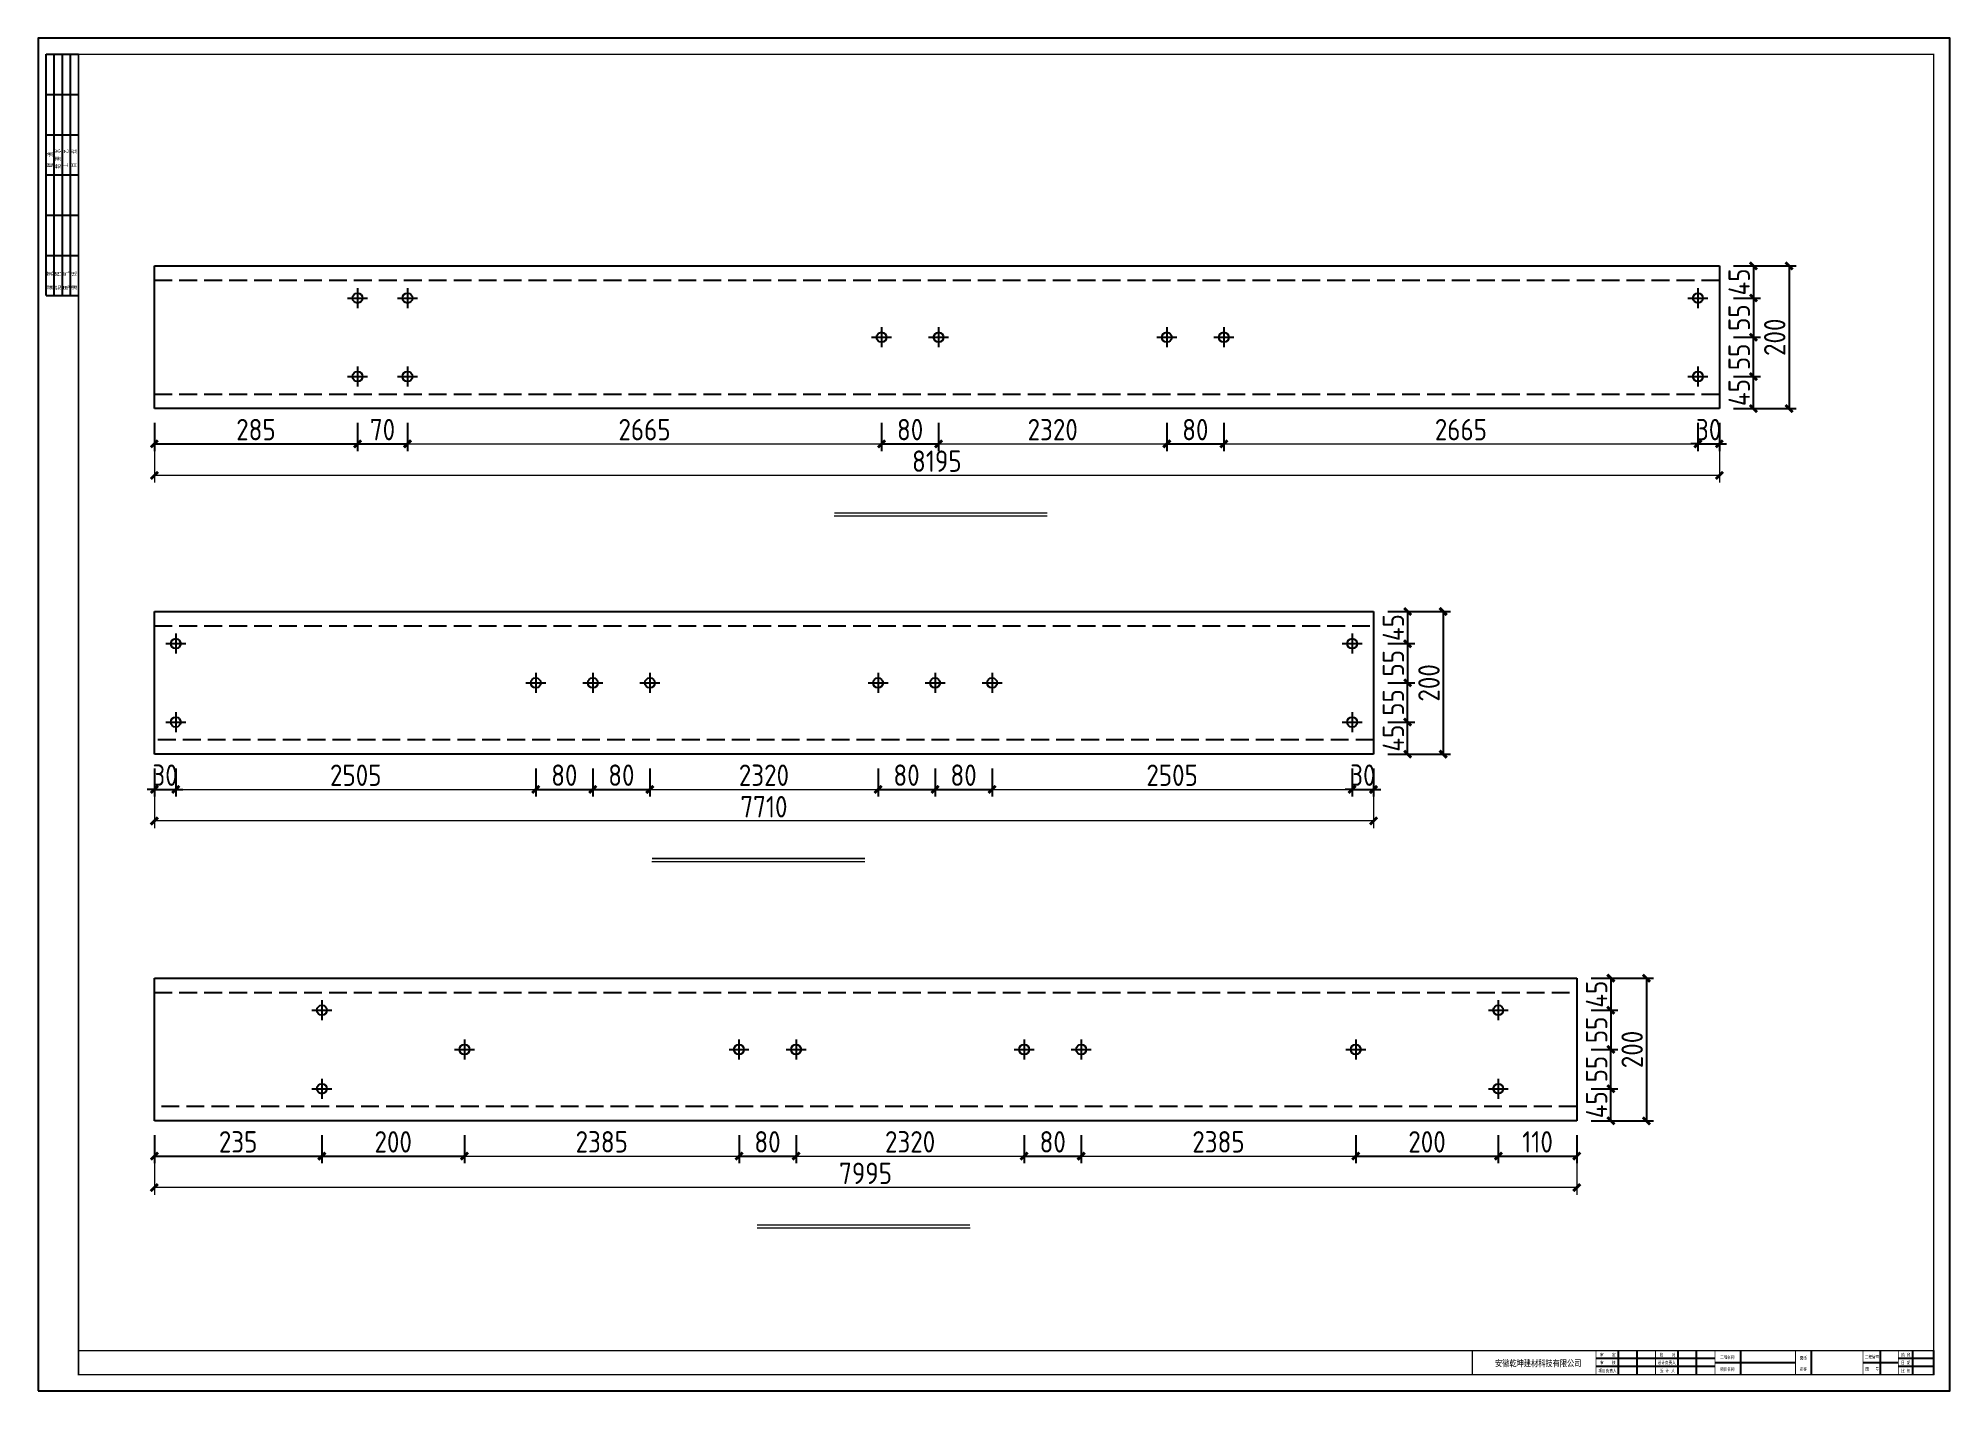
# Model space of a CAD drawing. Extents: x -196983 to 471790, y -783661 to 190401.
# Drawn here: x -40893 to -14082, y -93007 to -74044 of the extents above; entities that cross this region are included whole.
import ezdxf

# ---------------------------------------------------------------- set-up
doc = ezdxf.new("R2010")
doc.units = 0
doc.header["$LTSCALE"] = 1000
doc.header["$MEASUREMENT"] = 0
doc.linetypes.add('DASH', pattern=[0.35, 0.25, -0.1])
doc.layers.add('_TCH_MASK', color=7, linetype='Continuous')
doc.layers.add('PUB_TITLE', color=4, linetype='Continuous')
doc.styles.get("Standard").update_dxf_attribs({"font": 'gbenor.shx', "bigfont": 'gbcbig.shx'})
doc.styles.add('图框', font='')
doc.styles.get('图框').set_extended_font_data('SimSun')
doc.dimstyles.get("Standard").update_dxf_attribs({"dimscale": 100, "dimtxt": 3.5, "dimasz": 1, "dimexe": 2.5, "dimexo": 3, "dimgap": 1.5, "dimtad": 1, "dimdec": 0, "dimzin": 0, "dimdsep": 46, "dimtxsty": 'Standard', "dimblk": 'ARCHTICK', "dimcen": 0.09, "dimadec": 0, "dimazin": 0, "dimtfac": 1, "dimtdec": 0, "dimtix": 1, "dimtmove": 2, "dimatfit": 3, "dimfxl": 1, "dimtolj": 1, "dimtzin": 0, "dimarcsym": 0})

msp = doc.modelspace()

# ---------------------------------------------------------------- texts
at = {"layer": '_TCH_MASK', "lineweight": 15, "char_height": 300, "attachment_point": 5}
for s, insert in [('\\A1;2665', (-32389.2, -79531.2)), ('\\A1;2320', (-26664.2, -79531.2)), ('\\A1;2665', (-20939.2, -79531.2)), ('\\A1;8195', (-28289.2, -79973)), ('\\A1;2505', (-36439.2, -84376.5)), ('\\A1;2320', (-30714.2, -84376.5)), ('\\A1;2505', (-24989.2, -84376.5)), ('\\A1;7710', (-30714.2, -84818.3)), ('\\A1;2385', (-32989.2, -89516.7)), ('\\A1;2320', (-28664.2, -89516.7)), ('\\A1;2385', (-24339.2, -89516.7)), ('\\A1;7995', (-29289.2, -89958.5))]:
    msp.add_mtext(s, dxfattribs=dict(at, insert=insert))

# ---------------------------------------------------------------- blocks, each defined once
blk = doc.blocks.new('$titleblk$00000095')
for p, q in [((-150, 20), (-150, 0)), ((-150, 20), (0, 20)), ((-150, 15), (-75, 15)), ((-125, 20), (-125, 0)), ((-100, 20), (-100, 0)), ((-75, 20), (-75, 0)), ((-75, 20), (-75, 0)), ((-75, 15), (0, 15)), ((-50, 20), (-50, 0)), ((-25, 20), (-25, 0)), ((0, 20), (0, 0)), ((-150, 10), (-75, 10)), ((-150, 5), (-75, 5)), ((-75, 10), (0, 10)), ((-75, 5), (0, 5))]:
    blk.add_line(p, q)
at = {"width": 0.8}
for s, p in [('建   筑', (-146.4, 15.6)), ('结   构', (-146.4, 10.9)), ('给 排 水', (-71, 10.9)), ('暖  通', (-70.3, 15.7)), ('通   讯', (-146.4, 0.9)), ('电   气', (-146.4, 5.6)), ('工   艺', (-70.3, 6.1)), ('自   控', (-70.3, 1.2))]:
    blk.add_text(s, height=3.51, dxfattribs=at).set_placement(p)
blk = doc.blocks.new('新块')
for p, q in [((-8240, 400), (-8240, 1000)), ((-7780, 400), (-7780, 1000)), ((-6760, 400), (-6760, 1000)), ((-6300, 400), (-6300, 1000)), ((-5200, 400), (-5200, 1000)), ((-3440, 400), (-3440, 1000)), ((-1720, 400), (-1720, 1000)), ((-920, 400), (-920, 1000)), ((-400, 400), (-400, 1000)), ((-5840, 800), (-8800, 800)), ((-5840, 600), (-8800, 600)), ((-5840, 700), (-3840, 700)), ((-2160, 700), (-1280, 700)), ((-400, 800), (-1280, 800)), ((-400, 600), (-1280, 600))]:
    blk.add_line(p, q)
for points, const_width in [([(-11880, 400), (-11880, 1000), (-400, 1000)], 32), ([(-8800, 400), (-8800, 1000)], 20), ([(-7320, 400), (-7320, 1000)], 20), ([(-5840, 400), (-5840, 1000)], 20), ([(-3840, 400), (-3840, 1000)], 20), ([(-2160, 400), (-2160, 1000)], 20), ([(-1280, 400), (-1280, 1000)], 20)]:
    blk.add_lwpolyline(points, dxfattribs=dict(const_width=const_width))
at = {"layer": 'PUB_TITLE'}
blk.add_lwpolyline([(-47560, 0), (0, 0), (0, 33640), (-47560, 33640)], close=True, dxfattribs=at)
at = {"layer": 'PUB_TITLE', "const_width": 40}
blk.add_lwpolyline([(-46560, 400), (-400, 400), (-400, 33240), (-46560, 33240)], close=True, dxfattribs=at)
at = {"layer": 'PUB_TITLE', "const_width": 32}
blk.add_lwpolyline([(-400, 1000), (-46560, 1000)], dxfattribs=at)
at = {"layer": 'PUB_TITLE', "xscale": 40, "yscale": 40, "zscale": 40, "rotation": 90}
blk.add_blockref('$titleblk$00000095', (-46560, 33240), dxfattribs=at)
at = {"style": '图框', "width": 0.8}
for s, height, p in [('安徽乾坤建材科技有限公司', 160, (-11315, 604)), ('项目负责人', 80, (-8739, 457)), ('审    核', 80, (-8702, 659)), ('审    定', 80, (-8701, 854)), ('设计负责人', 80, (-7265, 659)), ('校    对', 80, (-7217, 851)), ('设 计 人', 80, (-7213, 457)), ('项目名称', 80, (-5712, 494)), ('工程名称', 80, (-5712, 794)), ('名称', 80, (-3732, 498)), ('图纸', 80, (-3732, 778)), ('工程编号', 80, (-2112, 803)), ('图   号', 80, (-2098, 504)), ('比 例', 80, (-1211, 457)), ('阶 段', 80, (-1205, 851)), ('日 期', 80, (-1212, 659))]:
    blk.add_text(s, height=height, dxfattribs=at).set_placement(p)
for tag, p in [('审定人', (-8147, 838)), ('校对', (-6621, 837)), ('阶段', (-810, 832)), ('项目负责人', (-8228, 444)), ('审核人', (-8147, 641)), ('设计负责人', (-6745, 649)), ('设计人', (-6659, 447)), ('项目名称', (-5026, 479)), ('工程名称', (-5026, 781)), ('图名', (-3347, 649)), ('图号', (-1657, 502)), ('日期', (-905, 632)), ('比例', (-810, 446))]:
    blk.add_attdef(tag, p, '', height=120)
blk = doc.blocks.new('_ArchTick')
at = {"color": 0, "linetype": 'ByBlock', "const_width": 0.4}
blk.add_lwpolyline([(-0.5, -0.5), (0.5, 0.5)], dxfattribs=at)
blk = doc.blocks.new('*D759')
at = {"layer": '_TCH_MASK', "color": 0, "lineweight": -2}
for p, q in [((-39264, -79436), (-39264, -79831)), ((-36414, -79436), (-36414, -79831)), ((-39264, -79731), (-36414, -79731))]:
    blk.add_line(p, q, dxfattribs=at)
at = {"layer": 'Defpoints', "color": 0}
for p in [(-39264, -79236), (-36414, -79236), (-36414, -79731)]:
    blk.add_point(p, dxfattribs=at)
at = {"layer": '_TCH_MASK', "color": 0, "lineweight": -2, "xscale": 100, "yscale": 100, "zscale": 100, "rotation": 180}
blk.add_blockref('_ArchTick', (-39264, -79731), dxfattribs=at)
at = {"layer": '_TCH_MASK', "color": 0, "lineweight": -2, "xscale": 100, "yscale": 100, "zscale": 100}
blk.add_blockref('_ArchTick', (-36414, -79731), dxfattribs=at)
at = {"layer": '_TCH_MASK', "color": 0, "lineweight": 15, "insert": (-37839, -79531), "char_height": 300, "attachment_point": 5}
blk.add_mtext('\\A1;285', dxfattribs=at)
blk = doc.blocks.new('*D760')
at = {"layer": '_TCH_MASK', "color": 0, "lineweight": -2}
for p, q in [((-36414, -79436), (-36414, -79831)), ((-35714, -79436), (-35714, -79831)), ((-36414, -79731), (-35714, -79731))]:
    blk.add_line(p, q, dxfattribs=at)
at = {"layer": 'Defpoints', "color": 0}
for p in [(-36414, -79236), (-35714, -79236), (-35714, -79731)]:
    blk.add_point(p, dxfattribs=at)
at = {"layer": '_TCH_MASK', "color": 0, "lineweight": -2, "xscale": 100, "yscale": 100, "zscale": 100, "rotation": 180}
blk.add_blockref('_ArchTick', (-36414, -79731), dxfattribs=at)
at = {"layer": '_TCH_MASK', "color": 0, "lineweight": -2, "xscale": 100, "yscale": 100, "zscale": 100}
blk.add_blockref('_ArchTick', (-35714, -79731), dxfattribs=at)
at = {"layer": '_TCH_MASK', "color": 0, "lineweight": 15, "insert": (-36064, -79531), "char_height": 300, "attachment_point": 5}
blk.add_mtext('\\A1;70', dxfattribs=at)
blk = doc.blocks.new('*D761')
at = {"layer": '_TCH_MASK', "color": 0, "lineweight": -2}
for p, q in [((-29064, -79436), (-29064, -79831)), ((-28264, -79436), (-28264, -79831)), ((-29064, -79731), (-28264, -79731))]:
    blk.add_line(p, q, dxfattribs=at)
at = {"layer": 'Defpoints', "color": 0}
for p in [(-29064, -79236), (-28264, -79236), (-28264, -79731)]:
    blk.add_point(p, dxfattribs=at)
at = {"layer": '_TCH_MASK', "color": 0, "lineweight": -2, "xscale": 100, "yscale": 100, "zscale": 100, "rotation": 180}
blk.add_blockref('_ArchTick', (-29064, -79731), dxfattribs=at)
at = {"layer": '_TCH_MASK', "color": 0, "lineweight": -2, "xscale": 100, "yscale": 100, "zscale": 100}
blk.add_blockref('_ArchTick', (-28264, -79731), dxfattribs=at)
at = {"layer": '_TCH_MASK', "color": 0, "lineweight": 15, "insert": (-28664, -79531), "char_height": 300, "attachment_point": 5}
blk.add_mtext('\\A1;80', dxfattribs=at)
blk = doc.blocks.new('*D762')
at = {"layer": '_TCH_MASK', "color": 0, "lineweight": -2}
for p, q in [((-25064, -79436), (-25064, -79831)), ((-24264, -79436), (-24264, -79831)), ((-25064, -79731), (-24264, -79731))]:
    blk.add_line(p, q, dxfattribs=at)
at = {"layer": 'Defpoints', "color": 0}
for p in [(-25064, -79236), (-24264, -79236), (-24264, -79731)]:
    blk.add_point(p, dxfattribs=at)
at = {"layer": '_TCH_MASK', "color": 0, "lineweight": -2, "xscale": 100, "yscale": 100, "zscale": 100, "rotation": 180}
blk.add_blockref('_ArchTick', (-25064, -79731), dxfattribs=at)
at = {"layer": '_TCH_MASK', "color": 0, "lineweight": -2, "xscale": 100, "yscale": 100, "zscale": 100}
blk.add_blockref('_ArchTick', (-24264, -79731), dxfattribs=at)
at = {"layer": '_TCH_MASK', "color": 0, "lineweight": 15, "insert": (-24664, -79531), "char_height": 300, "attachment_point": 5}
blk.add_mtext('\\A1;80', dxfattribs=at)
blk = doc.blocks.new('*D763')
at = {"layer": '_TCH_MASK', "color": 0, "lineweight": -2}
for p, q in [((-17614, -79436), (-17614, -79831)), ((-17314, -79436), (-17314, -79831)), ((-17614, -79731), (-17714, -79731)), ((-17614, -79731), (-17314, -79731)), ((-17314, -79731), (-17214, -79731))]:
    blk.add_line(p, q, dxfattribs=at)
at = {"layer": 'Defpoints', "color": 0}
for p in [(-17614, -79236), (-17314, -79236), (-17314, -79731)]:
    blk.add_point(p, dxfattribs=at)
at = {"layer": '_TCH_MASK', "color": 0, "lineweight": -2, "xscale": 100, "yscale": 100, "zscale": 100}
blk.add_blockref('_ArchTick', (-17614, -79731), dxfattribs=at)
at = {"layer": '_TCH_MASK', "color": 0, "lineweight": -2, "xscale": 100, "yscale": 100, "zscale": 100, "rotation": 180}
blk.add_blockref('_ArchTick', (-17314, -79731), dxfattribs=at)
at = {"layer": '_TCH_MASK', "color": 0, "lineweight": 15, "insert": (-17464, -79531), "char_height": 300, "attachment_point": 5}
blk.add_mtext('\\A1;30', dxfattribs=at)
blk = doc.blocks.new('*D562')
at = {"layer": '_TCH_MASK', "color": 0, "lineweight": -2}
for p, q in [((-17114, -78786), (-16736, -78786)), ((-16836, -79236), (-16836, -78786)), ((-17114, -79236), (-16736, -79236))]:
    blk.add_line(p, q, dxfattribs=at)
at = {"layer": 'Defpoints', "color": 0}
for p in [(-17314, -78786), (-16836, -78786), (-17314, -79236)]:
    blk.add_point(p, dxfattribs=at)
at = {"layer": '_TCH_MASK', "color": 0, "lineweight": -2, "xscale": 100, "yscale": 100, "zscale": 100}
for p, rotation in [((-16836, -78786), 90), ((-16836, -79236), 270)]:
    blk.add_blockref('_ArchTick', p, dxfattribs=dict(at, rotation=rotation))
at = {"layer": '_TCH_MASK', "color": 0, "lineweight": 15, "insert": (-17036, -79011), "char_height": 300, "attachment_point": 5, "rotation": 90}
blk.add_mtext('\\A1;45', dxfattribs=at)
blk = doc.blocks.new('*D658')
at = {"layer": '_TCH_MASK', "color": 0, "lineweight": -2}
for p, q in [((-17114, -78236), (-16736, -78236)), ((-16836, -78786), (-16836, -78236)), ((-17114, -78786), (-16736, -78786))]:
    blk.add_line(p, q, dxfattribs=at)
at = {"layer": 'Defpoints', "color": 0}
for p in [(-17314, -78236), (-16836, -78236), (-17314, -78786)]:
    blk.add_point(p, dxfattribs=at)
at = {"layer": '_TCH_MASK', "color": 0, "lineweight": -2, "xscale": 100, "yscale": 100, "zscale": 100}
for p, rotation in [((-16836, -78236), 90), ((-16836, -78786), 270)]:
    blk.add_blockref('_ArchTick', p, dxfattribs=dict(at, rotation=rotation))
at = {"layer": '_TCH_MASK', "color": 0, "lineweight": 15, "insert": (-17036, -78511), "char_height": 300, "attachment_point": 5, "rotation": 90}
blk.add_mtext('\\A1;55', dxfattribs=at)
blk = doc.blocks.new('*D563')
at = {"layer": '_TCH_MASK', "color": 0, "lineweight": -2}
for p, q in [((-17114, -77236), (-16736, -77236)), ((-16836, -77236), (-16836, -77686)), ((-17114, -77686), (-16736, -77686))]:
    blk.add_line(p, q, dxfattribs=at)
at = {"layer": 'Defpoints', "color": 0}
for p in [(-17314, -77236), (-17314, -77686), (-16836, -77686)]:
    blk.add_point(p, dxfattribs=at)
at = {"layer": '_TCH_MASK', "color": 0, "lineweight": -2, "xscale": 100, "yscale": 100, "zscale": 100}
for p, rotation in [((-16836, -77236), 90), ((-16836, -77686), 270)]:
    blk.add_blockref('_ArchTick', p, dxfattribs=dict(at, rotation=rotation))
at = {"layer": '_TCH_MASK', "color": 0, "lineweight": 15, "insert": (-17036, -77461), "char_height": 300, "attachment_point": 5, "rotation": 90}
blk.add_mtext('\\A1;45', dxfattribs=at)
blk = doc.blocks.new('*D564')
at = {"layer": '_TCH_MASK', "color": 0, "lineweight": -2}
for p, q in [((-17114, -77686), (-16736, -77686)), ((-16836, -77686), (-16836, -78236)), ((-17114, -78236), (-16736, -78236))]:
    blk.add_line(p, q, dxfattribs=at)
at = {"layer": 'Defpoints', "color": 0}
for p in [(-17314, -77686), (-17314, -78236), (-16836, -78236)]:
    blk.add_point(p, dxfattribs=at)
at = {"layer": '_TCH_MASK', "color": 0, "lineweight": -2, "xscale": 100, "yscale": 100, "zscale": 100}
for p, rotation in [((-16836, -77686), 90), ((-16836, -78236), 270)]:
    blk.add_blockref('_ArchTick', p, dxfattribs=dict(at, rotation=rotation))
at = {"layer": '_TCH_MASK', "color": 0, "lineweight": 15, "insert": (-17036, -77961), "char_height": 300, "attachment_point": 5, "rotation": 90}
blk.add_mtext('\\A1;55', dxfattribs=at)
blk = doc.blocks.new('*D659')
at = {"layer": '_TCH_MASK', "color": 0, "lineweight": -2}
for p, q in [((-17114, -77236), (-16237, -77236)), ((-16337, -77236), (-16337, -79236)), ((-17114, -79236), (-16237, -79236))]:
    blk.add_line(p, q, dxfattribs=at)
at = {"layer": 'Defpoints', "color": 0}
for p in [(-17314, -77236), (-17314, -79236), (-16337, -79236)]:
    blk.add_point(p, dxfattribs=at)
at = {"layer": '_TCH_MASK', "color": 0, "lineweight": -2, "xscale": 100, "yscale": 100, "zscale": 100}
for p, rotation in [((-16337, -77236), 90), ((-16337, -79236), 270)]:
    blk.add_blockref('_ArchTick', p, dxfattribs=dict(at, rotation=rotation))
at = {"layer": '_TCH_MASK', "color": 0, "lineweight": 15, "insert": (-16537, -78236), "char_height": 300, "attachment_point": 5, "rotation": 90}
blk.add_mtext('\\A1;200', dxfattribs=at)
blk = doc.blocks.new('*D660')
at = {"layer": '_TCH_MASK', "color": 0, "lineweight": -2}
for p, q in [((-39264, -84282), (-39264, -84676)), ((-38964, -84282), (-38964, -84676)), ((-39264, -84576), (-39364, -84576)), ((-39264, -84576), (-38964, -84576)), ((-38964, -84576), (-38864, -84576))]:
    blk.add_line(p, q, dxfattribs=at)
at = {"layer": 'Defpoints', "color": 0}
for p in [(-39264, -84082), (-38964, -84082), (-38964, -84576)]:
    blk.add_point(p, dxfattribs=at)
at = {"layer": '_TCH_MASK', "color": 0, "lineweight": -2, "xscale": 100, "yscale": 100, "zscale": 100}
blk.add_blockref('_ArchTick', (-39264, -84576), dxfattribs=at)
at = {"layer": '_TCH_MASK', "color": 0, "lineweight": -2, "xscale": 100, "yscale": 100, "zscale": 100, "rotation": 180}
blk.add_blockref('_ArchTick', (-38964, -84576), dxfattribs=at)
at = {"layer": '_TCH_MASK', "color": 0, "lineweight": 15, "insert": (-39114, -84376), "char_height": 300, "attachment_point": 5}
blk.add_mtext('\\A1;30', dxfattribs=at)
blk = doc.blocks.new('*D661')
at = {"layer": '_TCH_MASK', "color": 0, "lineweight": -2}
for p, q in [((-33114, -84282), (-33114, -84676)), ((-32314, -84282), (-32314, -84676)), ((-33114, -84576), (-32314, -84576))]:
    blk.add_line(p, q, dxfattribs=at)
at = {"layer": 'Defpoints', "color": 0}
for p in [(-33114, -84082), (-32314, -84082), (-32314, -84576)]:
    blk.add_point(p, dxfattribs=at)
at = {"layer": '_TCH_MASK', "color": 0, "lineweight": -2, "xscale": 100, "yscale": 100, "zscale": 100, "rotation": 180}
blk.add_blockref('_ArchTick', (-33114, -84576), dxfattribs=at)
at = {"layer": '_TCH_MASK', "color": 0, "lineweight": -2, "xscale": 100, "yscale": 100, "zscale": 100}
blk.add_blockref('_ArchTick', (-32314, -84576), dxfattribs=at)
at = {"layer": '_TCH_MASK', "color": 0, "lineweight": 15, "insert": (-32714, -84376), "char_height": 300, "attachment_point": 5}
blk.add_mtext('\\A1;80', dxfattribs=at)
blk = doc.blocks.new('*D662')
at = {"layer": '_TCH_MASK', "color": 0, "lineweight": -2}
for p, q in [((-29114, -84282), (-29114, -84676)), ((-28314, -84282), (-28314, -84676)), ((-29114, -84576), (-28314, -84576))]:
    blk.add_line(p, q, dxfattribs=at)
at = {"layer": 'Defpoints', "color": 0}
for p in [(-29114, -84082), (-28314, -84082), (-28314, -84576)]:
    blk.add_point(p, dxfattribs=at)
at = {"layer": '_TCH_MASK', "color": 0, "lineweight": -2, "xscale": 100, "yscale": 100, "zscale": 100, "rotation": 180}
blk.add_blockref('_ArchTick', (-29114, -84576), dxfattribs=at)
at = {"layer": '_TCH_MASK', "color": 0, "lineweight": -2, "xscale": 100, "yscale": 100, "zscale": 100}
blk.add_blockref('_ArchTick', (-28314, -84576), dxfattribs=at)
at = {"layer": '_TCH_MASK', "color": 0, "lineweight": 15, "insert": (-28714, -84376), "char_height": 300, "attachment_point": 5}
blk.add_mtext('\\A1;80', dxfattribs=at)
blk = doc.blocks.new('*D663')
at = {"layer": '_TCH_MASK', "color": 0, "lineweight": -2}
for p, q in [((-22464, -84282), (-22464, -84676)), ((-22164, -84282), (-22164, -84676)), ((-22464, -84576), (-22564, -84576)), ((-22464, -84576), (-22164, -84576)), ((-22164, -84576), (-22064, -84576))]:
    blk.add_line(p, q, dxfattribs=at)
at = {"layer": 'Defpoints', "color": 0}
for p in [(-22464, -84082), (-22164, -84082), (-22164, -84576)]:
    blk.add_point(p, dxfattribs=at)
at = {"layer": '_TCH_MASK', "color": 0, "lineweight": -2, "xscale": 100, "yscale": 100, "zscale": 100}
blk.add_blockref('_ArchTick', (-22464, -84576), dxfattribs=at)
at = {"layer": '_TCH_MASK', "color": 0, "lineweight": -2, "xscale": 100, "yscale": 100, "zscale": 100, "rotation": 180}
blk.add_blockref('_ArchTick', (-22164, -84576), dxfattribs=at)
at = {"layer": '_TCH_MASK', "color": 0, "lineweight": 15, "insert": (-22314, -84376), "char_height": 300, "attachment_point": 5}
blk.add_mtext('\\A1;30', dxfattribs=at)
blk = doc.blocks.new('*D565')
at = {"layer": '_TCH_MASK', "color": 0, "lineweight": -2}
for p, q in [((-21964, -83632), (-21586, -83632)), ((-21686, -84082), (-21686, -83632)), ((-21964, -84082), (-21586, -84082))]:
    blk.add_line(p, q, dxfattribs=at)
at = {"layer": 'Defpoints', "color": 0}
for p in [(-22164, -83632), (-21686, -83632), (-22164, -84082)]:
    blk.add_point(p, dxfattribs=at)
at = {"layer": '_TCH_MASK', "color": 0, "lineweight": -2, "xscale": 100, "yscale": 100, "zscale": 100}
for p, rotation in [((-21686, -83632), 90), ((-21686, -84082), 270)]:
    blk.add_blockref('_ArchTick', p, dxfattribs=dict(at, rotation=rotation))
at = {"layer": '_TCH_MASK', "color": 0, "lineweight": 15, "insert": (-21886, -83857), "char_height": 300, "attachment_point": 5, "rotation": 90}
blk.add_mtext('\\A1;45', dxfattribs=at)
blk = doc.blocks.new('*D664')
at = {"layer": '_TCH_MASK', "color": 0, "lineweight": -2}
for p, q in [((-21964, -83082), (-21586, -83082)), ((-21686, -83632), (-21686, -83082)), ((-21964, -83632), (-21586, -83632))]:
    blk.add_line(p, q, dxfattribs=at)
at = {"layer": 'Defpoints', "color": 0}
for p in [(-22164, -83082), (-21686, -83082), (-22164, -83632)]:
    blk.add_point(p, dxfattribs=at)
at = {"layer": '_TCH_MASK', "color": 0, "lineweight": -2, "xscale": 100, "yscale": 100, "zscale": 100}
for p, rotation in [((-21686, -83082), 90), ((-21686, -83632), 270)]:
    blk.add_blockref('_ArchTick', p, dxfattribs=dict(at, rotation=rotation))
at = {"layer": '_TCH_MASK', "color": 0, "lineweight": 15, "insert": (-21886, -83357), "char_height": 300, "attachment_point": 5, "rotation": 90}
blk.add_mtext('\\A1;55', dxfattribs=at)
blk = doc.blocks.new('*D566')
at = {"layer": '_TCH_MASK', "color": 0, "lineweight": -2}
for p, q in [((-21964, -82082), (-21586, -82082)), ((-21686, -82082), (-21686, -82532)), ((-21964, -82532), (-21586, -82532))]:
    blk.add_line(p, q, dxfattribs=at)
at = {"layer": 'Defpoints', "color": 0}
for p in [(-22164, -82082), (-22164, -82532), (-21686, -82532)]:
    blk.add_point(p, dxfattribs=at)
at = {"layer": '_TCH_MASK', "color": 0, "lineweight": -2, "xscale": 100, "yscale": 100, "zscale": 100}
for p, rotation in [((-21686, -82082), 90), ((-21686, -82532), 270)]:
    blk.add_blockref('_ArchTick', p, dxfattribs=dict(at, rotation=rotation))
at = {"layer": '_TCH_MASK', "color": 0, "lineweight": 15, "insert": (-21886, -82307), "char_height": 300, "attachment_point": 5, "rotation": 90}
blk.add_mtext('\\A1;45', dxfattribs=at)
blk = doc.blocks.new('*D567')
at = {"layer": '_TCH_MASK', "color": 0, "lineweight": -2}
for p, q in [((-21964, -82532), (-21586, -82532)), ((-21686, -82532), (-21686, -83082)), ((-21964, -83082), (-21586, -83082))]:
    blk.add_line(p, q, dxfattribs=at)
at = {"layer": 'Defpoints', "color": 0}
for p in [(-22164, -82532), (-22164, -83082), (-21686, -83082)]:
    blk.add_point(p, dxfattribs=at)
at = {"layer": '_TCH_MASK', "color": 0, "lineweight": -2, "xscale": 100, "yscale": 100, "zscale": 100}
for p, rotation in [((-21686, -82532), 90), ((-21686, -83082), 270)]:
    blk.add_blockref('_ArchTick', p, dxfattribs=dict(at, rotation=rotation))
at = {"layer": '_TCH_MASK', "color": 0, "lineweight": 15, "insert": (-21886, -82807), "char_height": 300, "attachment_point": 5, "rotation": 90}
blk.add_mtext('\\A1;55', dxfattribs=at)
blk = doc.blocks.new('*D665')
at = {"layer": '_TCH_MASK', "color": 0, "lineweight": -2}
for p, q in [((-21964, -82082), (-21087, -82082)), ((-21187, -82082), (-21187, -84082)), ((-21964, -84082), (-21087, -84082))]:
    blk.add_line(p, q, dxfattribs=at)
at = {"layer": 'Defpoints', "color": 0}
for p in [(-22164, -82082), (-22164, -84082), (-21187, -84082)]:
    blk.add_point(p, dxfattribs=at)
at = {"layer": '_TCH_MASK', "color": 0, "lineweight": -2, "xscale": 100, "yscale": 100, "zscale": 100}
for p, rotation in [((-21187, -82082), 90), ((-21187, -84082), 270)]:
    blk.add_blockref('_ArchTick', p, dxfattribs=dict(at, rotation=rotation))
at = {"layer": '_TCH_MASK', "color": 0, "lineweight": 15, "insert": (-21387, -83082), "char_height": 300, "attachment_point": 5, "rotation": 90}
blk.add_mtext('\\A1;200', dxfattribs=at)
blk = doc.blocks.new('*D666')
at = {"layer": '_TCH_MASK', "color": 0, "lineweight": -2}
for p, q in [((-39264, -89422), (-39264, -89817)), ((-36914, -89422), (-36914, -89817)), ((-39264, -89717), (-36914, -89717))]:
    blk.add_line(p, q, dxfattribs=at)
at = {"layer": 'Defpoints', "color": 0}
for p in [(-39264, -89222), (-36914, -89222), (-36914, -89717)]:
    blk.add_point(p, dxfattribs=at)
at = {"layer": '_TCH_MASK', "color": 0, "lineweight": -2, "xscale": 100, "yscale": 100, "zscale": 100, "rotation": 180}
blk.add_blockref('_ArchTick', (-39264, -89717), dxfattribs=at)
at = {"layer": '_TCH_MASK', "color": 0, "lineweight": -2, "xscale": 100, "yscale": 100, "zscale": 100}
blk.add_blockref('_ArchTick', (-36914, -89717), dxfattribs=at)
at = {"layer": '_TCH_MASK', "color": 0, "lineweight": 15, "insert": (-38089, -89517), "char_height": 300, "attachment_point": 5}
blk.add_mtext('\\A1;235', dxfattribs=at)
blk = doc.blocks.new('*D667')
at = {"layer": '_TCH_MASK', "color": 0, "lineweight": -2}
for p, q in [((-36914, -89422), (-36914, -89817)), ((-34914, -89422), (-34914, -89817)), ((-36914, -89717), (-34914, -89717))]:
    blk.add_line(p, q, dxfattribs=at)
at = {"layer": 'Defpoints', "color": 0}
for p in [(-36914, -89222), (-34914, -89222), (-34914, -89717)]:
    blk.add_point(p, dxfattribs=at)
at = {"layer": '_TCH_MASK', "color": 0, "lineweight": -2, "xscale": 100, "yscale": 100, "zscale": 100, "rotation": 180}
blk.add_blockref('_ArchTick', (-36914, -89717), dxfattribs=at)
at = {"layer": '_TCH_MASK', "color": 0, "lineweight": -2, "xscale": 100, "yscale": 100, "zscale": 100}
blk.add_blockref('_ArchTick', (-34914, -89717), dxfattribs=at)
at = {"layer": '_TCH_MASK', "color": 0, "lineweight": 15, "insert": (-35914, -89517), "char_height": 300, "attachment_point": 5}
blk.add_mtext('\\A1;200', dxfattribs=at)
blk = doc.blocks.new('*D668')
at = {"layer": '_TCH_MASK', "color": 0, "lineweight": -2}
for p, q in [((-31064, -89422), (-31064, -89817)), ((-30264, -89422), (-30264, -89817)), ((-31064, -89717), (-30264, -89717))]:
    blk.add_line(p, q, dxfattribs=at)
at = {"layer": 'Defpoints', "color": 0}
for p in [(-31064, -89222), (-30264, -89222), (-30264, -89717)]:
    blk.add_point(p, dxfattribs=at)
at = {"layer": '_TCH_MASK', "color": 0, "lineweight": -2, "xscale": 100, "yscale": 100, "zscale": 100, "rotation": 180}
blk.add_blockref('_ArchTick', (-31064, -89717), dxfattribs=at)
at = {"layer": '_TCH_MASK', "color": 0, "lineweight": -2, "xscale": 100, "yscale": 100, "zscale": 100}
blk.add_blockref('_ArchTick', (-30264, -89717), dxfattribs=at)
at = {"layer": '_TCH_MASK', "color": 0, "lineweight": 15, "insert": (-30664, -89517), "char_height": 300, "attachment_point": 5}
blk.add_mtext('\\A1;80', dxfattribs=at)
blk = doc.blocks.new('*D669')
at = {"layer": '_TCH_MASK', "color": 0, "lineweight": -2}
for p, q in [((-27064, -89422), (-27064, -89817)), ((-26264, -89422), (-26264, -89817)), ((-27064, -89717), (-26264, -89717))]:
    blk.add_line(p, q, dxfattribs=at)
at = {"layer": 'Defpoints', "color": 0}
for p in [(-27064, -89222), (-26264, -89222), (-26264, -89717)]:
    blk.add_point(p, dxfattribs=at)
at = {"layer": '_TCH_MASK', "color": 0, "lineweight": -2, "xscale": 100, "yscale": 100, "zscale": 100, "rotation": 180}
blk.add_blockref('_ArchTick', (-27064, -89717), dxfattribs=at)
at = {"layer": '_TCH_MASK', "color": 0, "lineweight": -2, "xscale": 100, "yscale": 100, "zscale": 100}
blk.add_blockref('_ArchTick', (-26264, -89717), dxfattribs=at)
at = {"layer": '_TCH_MASK', "color": 0, "lineweight": 15, "insert": (-26664, -89517), "char_height": 300, "attachment_point": 5}
blk.add_mtext('\\A1;80', dxfattribs=at)
blk = doc.blocks.new('*D670')
at = {"layer": '_TCH_MASK', "color": 0, "lineweight": -2}
for p, q in [((-22414, -89422), (-22414, -89817)), ((-20414, -89422), (-20414, -89817)), ((-22414, -89717), (-20414, -89717))]:
    blk.add_line(p, q, dxfattribs=at)
at = {"layer": 'Defpoints', "color": 0}
for p in [(-22414, -89222), (-20414, -89222), (-20414, -89717)]:
    blk.add_point(p, dxfattribs=at)
at = {"layer": '_TCH_MASK', "color": 0, "lineweight": -2, "xscale": 100, "yscale": 100, "zscale": 100, "rotation": 180}
blk.add_blockref('_ArchTick', (-22414, -89717), dxfattribs=at)
at = {"layer": '_TCH_MASK', "color": 0, "lineweight": -2, "xscale": 100, "yscale": 100, "zscale": 100}
blk.add_blockref('_ArchTick', (-20414, -89717), dxfattribs=at)
at = {"layer": '_TCH_MASK', "color": 0, "lineweight": 15, "insert": (-21414, -89517), "char_height": 300, "attachment_point": 5}
blk.add_mtext('\\A1;200', dxfattribs=at)
blk = doc.blocks.new('*D671')
at = {"layer": '_TCH_MASK', "color": 0, "lineweight": -2}
for p, q in [((-20414, -89422), (-20414, -89817)), ((-19314, -89422), (-19314, -89817)), ((-20414, -89717), (-19314, -89717))]:
    blk.add_line(p, q, dxfattribs=at)
at = {"layer": 'Defpoints', "color": 0}
for p in [(-20414, -89222), (-19314, -89222), (-19314, -89717)]:
    blk.add_point(p, dxfattribs=at)
at = {"layer": '_TCH_MASK', "color": 0, "lineweight": -2, "xscale": 100, "yscale": 100, "zscale": 100, "rotation": 180}
blk.add_blockref('_ArchTick', (-20414, -89717), dxfattribs=at)
at = {"layer": '_TCH_MASK', "color": 0, "lineweight": -2, "xscale": 100, "yscale": 100, "zscale": 100}
blk.add_blockref('_ArchTick', (-19314, -89717), dxfattribs=at)
at = {"layer": '_TCH_MASK', "color": 0, "lineweight": 15, "insert": (-19864, -89517), "char_height": 300, "attachment_point": 5}
blk.add_mtext('\\A1;110', dxfattribs=at)
blk = doc.blocks.new('*D568')
at = {"layer": '_TCH_MASK', "color": 0, "lineweight": -2}
for p, q in [((-19114, -88772), (-18736, -88772)), ((-18836, -89222), (-18836, -88772)), ((-19114, -89222), (-18736, -89222))]:
    blk.add_line(p, q, dxfattribs=at)
at = {"layer": 'Defpoints', "color": 0}
for p in [(-19314, -88772), (-18836, -88772), (-19314, -89222)]:
    blk.add_point(p, dxfattribs=at)
at = {"layer": '_TCH_MASK', "color": 0, "lineweight": -2, "xscale": 100, "yscale": 100, "zscale": 100}
for p, rotation in [((-18836, -88772), 90), ((-18836, -89222), 270)]:
    blk.add_blockref('_ArchTick', p, dxfattribs=dict(at, rotation=rotation))
at = {"layer": '_TCH_MASK', "color": 0, "lineweight": 15, "insert": (-19036, -88997), "char_height": 300, "attachment_point": 5, "rotation": 90}
blk.add_mtext('\\A1;45', dxfattribs=at)
blk = doc.blocks.new('*D672')
at = {"layer": '_TCH_MASK', "color": 0, "lineweight": -2}
for p, q in [((-19114, -88222), (-18736, -88222)), ((-18836, -88772), (-18836, -88222)), ((-19114, -88772), (-18736, -88772))]:
    blk.add_line(p, q, dxfattribs=at)
at = {"layer": 'Defpoints', "color": 0}
for p in [(-19314, -88222), (-18836, -88222), (-19314, -88772)]:
    blk.add_point(p, dxfattribs=at)
at = {"layer": '_TCH_MASK', "color": 0, "lineweight": -2, "xscale": 100, "yscale": 100, "zscale": 100}
for p, rotation in [((-18836, -88222), 90), ((-18836, -88772), 270)]:
    blk.add_blockref('_ArchTick', p, dxfattribs=dict(at, rotation=rotation))
at = {"layer": '_TCH_MASK', "color": 0, "lineweight": 15, "insert": (-19036, -88497), "char_height": 300, "attachment_point": 5, "rotation": 90}
blk.add_mtext('\\A1;55', dxfattribs=at)
blk = doc.blocks.new('*D569')
at = {"layer": '_TCH_MASK', "color": 0, "lineweight": -2}
for p, q in [((-19114, -87222), (-18736, -87222)), ((-18836, -87222), (-18836, -87672)), ((-19114, -87672), (-18736, -87672))]:
    blk.add_line(p, q, dxfattribs=at)
at = {"layer": 'Defpoints', "color": 0}
for p in [(-19314, -87222), (-19314, -87672), (-18836, -87672)]:
    blk.add_point(p, dxfattribs=at)
at = {"layer": '_TCH_MASK', "color": 0, "lineweight": -2, "xscale": 100, "yscale": 100, "zscale": 100}
for p, rotation in [((-18836, -87222), 90), ((-18836, -87672), 270)]:
    blk.add_blockref('_ArchTick', p, dxfattribs=dict(at, rotation=rotation))
at = {"layer": '_TCH_MASK', "color": 0, "lineweight": 15, "insert": (-19036, -87447), "char_height": 300, "attachment_point": 5, "rotation": 90}
blk.add_mtext('\\A1;45', dxfattribs=at)
blk = doc.blocks.new('*D570')
at = {"layer": '_TCH_MASK', "color": 0, "lineweight": -2}
for p, q in [((-19114, -87672), (-18736, -87672)), ((-18836, -87672), (-18836, -88222)), ((-19114, -88222), (-18736, -88222))]:
    blk.add_line(p, q, dxfattribs=at)
at = {"layer": 'Defpoints', "color": 0}
for p in [(-19314, -87672), (-19314, -88222), (-18836, -88222)]:
    blk.add_point(p, dxfattribs=at)
at = {"layer": '_TCH_MASK', "color": 0, "lineweight": -2, "xscale": 100, "yscale": 100, "zscale": 100}
for p, rotation in [((-18836, -87672), 90), ((-18836, -88222), 270)]:
    blk.add_blockref('_ArchTick', p, dxfattribs=dict(at, rotation=rotation))
at = {"layer": '_TCH_MASK', "color": 0, "lineweight": 15, "insert": (-19036, -87947), "char_height": 300, "attachment_point": 5, "rotation": 90}
blk.add_mtext('\\A1;55', dxfattribs=at)
blk = doc.blocks.new('*D673')
at = {"layer": '_TCH_MASK', "color": 0, "lineweight": -2}
for p, q in [((-19114, -87222), (-18237, -87222)), ((-18337, -87222), (-18337, -89222)), ((-19114, -89222), (-18237, -89222))]:
    blk.add_line(p, q, dxfattribs=at)
at = {"layer": 'Defpoints', "color": 0}
for p in [(-19314, -87222), (-19314, -89222), (-18337, -89222)]:
    blk.add_point(p, dxfattribs=at)
at = {"layer": '_TCH_MASK', "color": 0, "lineweight": -2, "xscale": 100, "yscale": 100, "zscale": 100}
for p, rotation in [((-18337, -87222), 90), ((-18337, -89222), 270)]:
    blk.add_blockref('_ArchTick', p, dxfattribs=dict(at, rotation=rotation))
at = {"layer": '_TCH_MASK', "color": 0, "lineweight": 15, "insert": (-18537, -88222), "char_height": 300, "attachment_point": 5, "rotation": 90}
blk.add_mtext('\\A1;200', dxfattribs=at)
blk = doc.blocks.new('*D571')
at = {"layer": '_TCH_MASK', "color": 0, "lineweight": -2}
for p, q in [((-33914, -84282), (-33914, -84676)), ((-33114, -84282), (-33114, -84676)), ((-33914, -84576), (-33114, -84576))]:
    blk.add_line(p, q, dxfattribs=at)
at = {"layer": 'Defpoints', "color": 0}
for p in [(-33914, -84082), (-33114, -84082), (-33114, -84576)]:
    blk.add_point(p, dxfattribs=at)
at = {"layer": '_TCH_MASK', "color": 0, "lineweight": -2, "xscale": 100, "yscale": 100, "zscale": 100, "rotation": 180}
blk.add_blockref('_ArchTick', (-33914, -84576), dxfattribs=at)
at = {"layer": '_TCH_MASK', "color": 0, "lineweight": -2, "xscale": 100, "yscale": 100, "zscale": 100}
blk.add_blockref('_ArchTick', (-33114, -84576), dxfattribs=at)
at = {"layer": '_TCH_MASK', "color": 0, "lineweight": 15, "insert": (-33514, -84376), "char_height": 300, "attachment_point": 5}
blk.add_mtext('\\A1;80', dxfattribs=at)
blk = doc.blocks.new('*D572')
at = {"layer": '_TCH_MASK', "color": 0, "lineweight": -2}
for p, q in [((-28314, -84282), (-28314, -84676)), ((-27514, -84282), (-27514, -84676)), ((-28314, -84576), (-27514, -84576))]:
    blk.add_line(p, q, dxfattribs=at)
at = {"layer": 'Defpoints', "color": 0}
for p in [(-28314, -84082), (-27514, -84082), (-27514, -84576)]:
    blk.add_point(p, dxfattribs=at)
at = {"layer": '_TCH_MASK', "color": 0, "lineweight": -2, "xscale": 100, "yscale": 100, "zscale": 100, "rotation": 180}
blk.add_blockref('_ArchTick', (-28314, -84576), dxfattribs=at)
at = {"layer": '_TCH_MASK', "color": 0, "lineweight": -2, "xscale": 100, "yscale": 100, "zscale": 100}
blk.add_blockref('_ArchTick', (-27514, -84576), dxfattribs=at)
at = {"layer": '_TCH_MASK', "color": 0, "lineweight": 15, "insert": (-27914, -84376), "char_height": 300, "attachment_point": 5}
blk.add_mtext('\\A1;80', dxfattribs=at)

# ---------------------------------------------------------------- dimensions: what is measured, and where the dimension line sits
at = {"layer": '_TCH_MASK', "lineweight": 15}
for base, p1, p2, angle, picture, middle in [((-16835.6, -77686.4), (-17314.2, -77236.4), (-17314.2, -77686.4), 270, '*D563', (-17035.6, -77461.4)), ((-16337.5, -79236.4), (-17314.2, -77236.4), (-17314.2, -79236.4), 90, '*D659', (-16537.5, -78236.4)), ((-16835.6, -78236.4), (-17314.2, -77686.4), (-17314.2, -78236.4), 270, '*D564', (-17035.6, -77961.4)), ((-16835.6, -78236.4), (-17314.2, -78786.4), (-17314.2, -78236.4), 90, '*D658', (-17035.6, -78511.4)), ((-16835.6, -78786.4), (-17314.2, -79236.4), (-17314.2, -78786.4), 90, '*D562', (-17035.6, -79011.4)), ((-21685.6, -82531.7), (-22164.2, -82081.7), (-22164.2, -82531.7), 270, '*D566', (-21885.6, -82306.7)), ((-21187.5, -84081.7), (-22164.2, -82081.7), (-22164.2, -84081.7), 90, '*D665', (-21387.5, -83081.7)), ((-21685.6, -83081.7), (-22164.2, -82531.7), (-22164.2, -83081.7), 270, '*D567', (-21885.6, -82806.7)), ((-21685.6, -83081.7), (-22164.2, -83631.7), (-22164.2, -83081.7), 90, '*D664', (-21885.6, -83356.7)), ((-21685.6, -83631.7), (-22164.2, -84081.7), (-22164.2, -83631.7), 90, '*D565', (-21885.6, -83856.7)), ((-18835.6, -87671.9), (-19314.2, -87221.9), (-19314.2, -87671.9), 270, '*D569', (-19035.6, -87446.9)), ((-18337.5, -89221.9), (-19314.2, -87221.9), (-19314.2, -89221.9), 90, '*D673', (-18537.5, -88221.9)), ((-18835.6, -88221.9), (-19314.2, -87671.9), (-19314.2, -88221.9), 270, '*D570', (-19035.6, -87946.9)), ((-18835.6, -88221.9), (-19314.2, -88771.9), (-19314.2, -88221.9), 90, '*D672', (-19035.6, -88496.9)), ((-18835.6, -88771.9), (-19314.2, -89221.9), (-19314.2, -88771.9), 90, '*D568', (-19035.6, -88996.9))]:
    dim = msp.add_linear_dim(base=base, p1=p1, p2=p2, angle=angle, dimstyle='Standard', override={"dimtxt": 3, "dimexe": 1, "dimexo": 2, "dimgap": 0.5, "dimlfac": 0.1}, dxfattribs=at)
    dim.commit()
    dim.dimension.update_dxf_attribs({"geometry": picture, "text_midpoint": middle})
for base, p1, p2, picture, middle in [((-36414.2, -79731.2), (-39264.2, -79236.4), (-36414.2, -79236.4), '*D759', (-37839.2, -79531.2)), ((-35714.2, -79731.2), (-36414.2, -79236.4), (-35714.2, -79236.4), '*D760', (-36064.2, -79531.2)), ((-28264.2, -79731.2), (-29064.2, -79236.4), (-28264.2, -79236.4), '*D761', (-28664.2, -79531.2)), ((-24264.2, -79731.2), (-25064.2, -79236.4), (-24264.2, -79236.4), '*D762', (-24664.2, -79531.2)), ((-17314.2, -79731.2), (-17614.2, -79236.4), (-17314.2, -79236.4), '*D763', (-17464.2, -79531.2)), ((-38964.2, -84576.5), (-39264.2, -84081.7), (-38964.2, -84081.7), '*D660', (-39114.2, -84376.5)), ((-33114.2, -84576.5), (-33914.2, -84081.7), (-33114.2, -84081.7), '*D571', (-33514.2, -84376.5)), ((-32314.2, -84576.5), (-33114.2, -84081.7), (-32314.2, -84081.7), '*D661', (-32714.2, -84376.5)), ((-28314.2, -84576.5), (-29114.2, -84081.7), (-28314.2, -84081.7), '*D662', (-28714.2, -84376.5)), ((-27514.2, -84576.5), (-28314.2, -84081.7), (-27514.2, -84081.7), '*D572', (-27914.2, -84376.5)), ((-22164.2, -84576.5), (-22464.2, -84081.7), (-22164.2, -84081.7), '*D663', (-22314.2, -84376.5)), ((-36914.2, -89716.7), (-39264.2, -89221.9), (-36914.2, -89221.9), '*D666', (-38089.2, -89516.7)), ((-34914.2, -89716.7), (-36914.2, -89221.9), (-34914.2, -89221.9), '*D667', (-35914.2, -89516.7)), ((-30264.2, -89716.7), (-31064.2, -89221.9), (-30264.2, -89221.9), '*D668', (-30664.2, -89516.7)), ((-26264.2, -89716.7), (-27064.2, -89221.9), (-26264.2, -89221.9), '*D669', (-26664.2, -89516.7)), ((-20414.2, -89716.7), (-22414.2, -89221.9), (-20414.2, -89221.9), '*D670', (-21414.2, -89516.7)), ((-19314.2, -89716.7), (-20414.2, -89221.9), (-19314.2, -89221.9), '*D671', (-19864.2, -89516.7))]:
    dim = msp.add_linear_dim(base=base, p1=p1, p2=p2, dimstyle='Standard', override={"dimtxt": 3, "dimexe": 1, "dimexo": 2, "dimgap": 0.5, "dimlfac": 0.1}, dxfattribs=at)
    dim.commit()
    dim.dimension.update_dxf_attribs({"geometry": picture, "text_midpoint": middle})

# ---------------------------------------------------------------- linework, layer by layer
at = {"color": 0}
for p, q in [((-39264.2, -77236.4), (-17314.2, -77236.4)), ((-39264.2, -79236.4), (-39264.2, -77236.4)), ((-17314.2, -77236.4), (-17314.2, -79236.4)), ((-17314.2, -79236.4), (-39264.2, -79236.4)), ((-39264.2, -82081.7), (-22164.2, -82081.7)), ((-39264.2, -84081.7), (-39264.2, -82081.7)), ((-22164.2, -82081.7), (-22164.2, -84081.7)), ((-22164.2, -84081.7), (-39264.2, -84081.7)), ((-39264.2, -87221.9), (-19314.2, -87221.9)), ((-39264.2, -89221.9), (-39264.2, -87221.9)), ((-19314.2, -87221.9), (-19314.2, -89221.9)), ((-19314.2, -89221.9), (-39264.2, -89221.9))]:
    msp.add_line(p, q, dxfattribs=at)
at = {"color": 0, "linetype": 'DASH'}
for p, q in [((-39264.2, -77436.4), (-17314.2, -77436.4)), ((-17314.2, -79036.4), (-39264.2, -79036.4)), ((-39264.2, -82281.7), (-22164.2, -82281.7)), ((-22164.2, -83881.7), (-39264.2, -83881.7)), ((-39264.2, -87421.9), (-19314.2, -87421.9)), ((-19314.2, -89021.9), (-39264.2, -89021.9))]:
    msp.add_line(p, q, dxfattribs=at)
at = {"color": 1}
for p, q in [((-36554.2, -77686.4), (-36274.2, -77686.4)), ((-36414.2, -77546.4), (-36414.2, -77826.4)), ((-35854.2, -77686.4), (-35574.2, -77686.4)), ((-35714.2, -77546.4), (-35714.2, -77826.4)), ((-17754.2, -77686.4), (-17474.2, -77686.4)), ((-17614.2, -77546.4), (-17614.2, -77826.4)), ((-29204.2, -78236.4), (-28924.2, -78236.4)), ((-29064.2, -78096.4), (-29064.2, -78376.4)), ((-28404.2, -78236.4), (-28124.2, -78236.4)), ((-28264.2, -78096.4), (-28264.2, -78376.4)), ((-25204.2, -78236.4), (-24924.2, -78236.4)), ((-25064.2, -78096.4), (-25064.2, -78376.4)), ((-24404.2, -78236.4), (-24124.2, -78236.4)), ((-24264.2, -78096.4), (-24264.2, -78376.4)), ((-36554.2, -78786.4), (-36274.2, -78786.4)), ((-36414.2, -78646.4), (-36414.2, -78926.4)), ((-35854.2, -78786.4), (-35574.2, -78786.4)), ((-35714.2, -78646.4), (-35714.2, -78926.4)), ((-17754.2, -78786.4), (-17474.2, -78786.4)), ((-17614.2, -78646.4), (-17614.2, -78926.4)), ((-39104.2, -82531.7), (-38824.2, -82531.7)), ((-38964.2, -82391.7), (-38964.2, -82671.7)), ((-22604.2, -82531.7), (-22324.2, -82531.7)), ((-22464.2, -82391.7), (-22464.2, -82671.7)), ((-34054.2, -83081.7), (-33774.2, -83081.7)), ((-33914.2, -82941.7), (-33914.2, -83221.7)), ((-33254.2, -83081.7), (-32974.2, -83081.7)), ((-33114.2, -82941.7), (-33114.2, -83221.7)), ((-32454.2, -83081.7), (-32174.2, -83081.7)), ((-32314.2, -82941.7), (-32314.2, -83221.7)), ((-29254.2, -83081.7), (-28974.2, -83081.7)), ((-29114.2, -82941.7), (-29114.2, -83221.7)), ((-28454.2, -83081.7), (-28174.2, -83081.7)), ((-28314.2, -82941.7), (-28314.2, -83221.7)), ((-27654.2, -83081.7), (-27374.2, -83081.7)), ((-27514.2, -82941.7), (-27514.2, -83221.7)), ((-39104.2, -83631.7), (-38824.2, -83631.7)), ((-38964.2, -83491.7), (-38964.2, -83771.7)), ((-22604.2, -83631.7), (-22324.2, -83631.7)), ((-22464.2, -83491.7), (-22464.2, -83771.7)), ((-36914.2, -87531.9), (-36914.2, -87811.9)), ((-20414.2, -87531.9), (-20414.2, -87811.9)), ((-37054.2, -87671.9), (-36774.2, -87671.9)), ((-20554.2, -87671.9), (-20274.2, -87671.9)), ((-34914.2, -88081.9), (-34914.2, -88361.9)), ((-31064.2, -88081.9), (-31064.2, -88361.9)), ((-30264.2, -88081.9), (-30264.2, -88361.9)), ((-27064.2, -88081.9), (-27064.2, -88361.9)), ((-26264.2, -88081.9), (-26264.2, -88361.9)), ((-22414.2, -88081.9), (-22414.2, -88361.9)), ((-35054.2, -88221.9), (-34774.2, -88221.9)), ((-31204.2, -88221.9), (-30924.2, -88221.9)), ((-30404.2, -88221.9), (-30124.2, -88221.9)), ((-27204.2, -88221.9), (-26924.2, -88221.9)), ((-26404.2, -88221.9), (-26124.2, -88221.9)), ((-22554.2, -88221.9), (-22274.2, -88221.9)), ((-36914.2, -88631.9), (-36914.2, -88911.9)), ((-20414.2, -88631.9), (-20414.2, -88911.9)), ((-37054.2, -88771.9), (-36774.2, -88771.9)), ((-20554.2, -88771.9), (-20274.2, -88771.9))]:
    msp.add_line(p, q, dxfattribs=at)
for centre in [(-36414.2, -77686.4), (-35714.2, -77686.4), (-17614.2, -77686.4), (-29064.2, -78236.4), (-28264.2, -78236.4), (-25064.2, -78236.4), (-24264.2, -78236.4), (-36414.2, -78786.4), (-35714.2, -78786.4), (-17614.2, -78786.4), (-38964.2, -82531.7), (-22464.2, -82531.7), (-33914.2, -83081.7), (-33114.2, -83081.7), (-32314.2, -83081.7), (-29114.2, -83081.7), (-28314.2, -83081.7), (-27514.2, -83081.7), (-38964.2, -83631.7), (-22464.2, -83631.7), (-36914.2, -87671.9), (-20414.2, -87671.9), (-34914.2, -88221.9), (-31064.2, -88221.9), (-30264.2, -88221.9), (-27064.2, -88221.9), (-26264.2, -88221.9), (-22414.2, -88221.9), (-36914.2, -88771.9), (-20414.2, -88771.9)]:
    msp.add_circle(centre, 70, dxfattribs=at)
at = {"layer": '_TCH_MASK', "lineweight": 15}
for p, q in [((-39264.2, -79436.4), (-39264.2, -80273)), ((-35714.2, -79436.4), (-35714.2, -79831.2)), ((-29064.2, -79436.4), (-29064.2, -79831.2)), ((-28264.2, -79436.4), (-28264.2, -79831.2)), ((-25064.2, -79436.4), (-25064.2, -79831.2)), ((-24264.2, -79436.4), (-24264.2, -79831.2)), ((-17614.2, -79436.4), (-17614.2, -79831.2)), ((-17314.2, -79436.4), (-17314.2, -80273)), ((-35714.2, -79731.2), (-29064.2, -79731.2)), ((-28264.2, -79731.2), (-25064.2, -79731.2)), ((-24264.2, -79731.2), (-17614.2, -79731.2)), ((-17314.2, -80173), (-39264.2, -80173)), ((-26740.1, -80743.8), (-29727.3, -80743.8)), ((-39264.2, -84281.7), (-39264.2, -85118.3)), ((-38964.2, -84281.7), (-38964.2, -84676.5)), ((-33914.2, -84281.7), (-33914.2, -84676.5)), ((-32314.2, -84281.7), (-32314.2, -84676.5)), ((-29114.2, -84281.7), (-29114.2, -84676.5)), ((-27514.2, -84281.7), (-27514.2, -84676.5)), ((-22464.2, -84281.7), (-22464.2, -84676.5)), ((-22164.2, -84281.7), (-22164.2, -85118.3)), ((-38964.2, -84576.5), (-33914.2, -84576.5)), ((-32314.2, -84576.5), (-29114.2, -84576.5)), ((-27514.2, -84576.5), (-22464.2, -84576.5)), ((-22164.2, -85018.3), (-39264.2, -85018.3)), ((-29297.7, -85589.1), (-32284.9, -85589.1)), ((-39264.2, -89421.9), (-39264.2, -90258.5)), ((-34914.2, -89421.9), (-34914.2, -89816.7)), ((-31064.2, -89421.9), (-31064.2, -89816.7)), ((-30264.2, -89421.9), (-30264.2, -89816.7)), ((-27064.2, -89421.9), (-27064.2, -89816.7)), ((-26264.2, -89421.9), (-26264.2, -89816.7)), ((-22414.2, -89421.9), (-22414.2, -89816.7)), ((-19314.2, -89421.9), (-19314.2, -90258.5)), ((-34914.2, -89716.7), (-31064.2, -89716.7)), ((-30264.2, -89716.7), (-27064.2, -89716.7)), ((-26264.2, -89716.7), (-22414.2, -89716.7)), ((-19314.2, -90158.5), (-39264.2, -90158.5)), ((-27822.8, -90729.3), (-30810, -90729.3))]:
    msp.add_line(p, q, dxfattribs=at)
at = {"layer": '_TCH_MASK', "lineweight": 15, "const_width": 20}
for points in [[(-29727.3, -80698.5), (-26740.1, -80698.5)], [(-32284.9, -85543.8), (-29297.7, -85543.8)], [(-30810, -90684), (-27822.8, -90684)]]:
    msp.add_lwpolyline(points, dxfattribs=at)

# ---------------------------------------------------------------- block references
at = {"layer": '_TCH_MASK', "color": 0, "lineweight": 15, "xscale": 0.5637161763734184, "yscale": 0.5637161763588665, "zscale": 0.5637161763684475}
msp.add_blockref('新块', (-14082.3, -93007), dxfattribs=at)
at = {"layer": '_TCH_MASK', "lineweight": 15, "xscale": 100, "yscale": 100, "zscale": 100, "rotation": 180}
for p in [(-35714.2, -79731.2), (-28264.2, -79731.2), (-24264.2, -79731.2), (-39264.2, -80173), (-38964.2, -84576.5), (-32314.2, -84576.5), (-27514.2, -84576.5), (-39264.2, -85018.3), (-34914.2, -89716.7), (-30264.2, -89716.7), (-26264.2, -89716.7), (-39264.2, -90158.5)]:
    msp.add_blockref('_ArchTick', p, dxfattribs=at)
at = {"layer": '_TCH_MASK', "lineweight": 15, "xscale": 100, "yscale": 100, "zscale": 100}
for p in [(-29064.2, -79731.2), (-25064.2, -79731.2), (-17614.2, -79731.2), (-17314.2, -80173), (-33914.2, -84576.5), (-29114.2, -84576.5), (-22464.2, -84576.5), (-22164.2, -85018.3), (-31064.2, -89716.7), (-27064.2, -89716.7), (-22414.2, -89716.7), (-19314.2, -90158.5)]:
    msp.add_blockref('_ArchTick', p, dxfattribs=at)

msp.set_redraw_order([(e.dxf.handle, doc.entitydb.next_handle()) for e in msp.query("TEXT MTEXT ATTDEF DIMENSION ARC_DIMENSION")])  # texts and dimensions are drawn at this point

doc.saveas('drawing.dxf')
